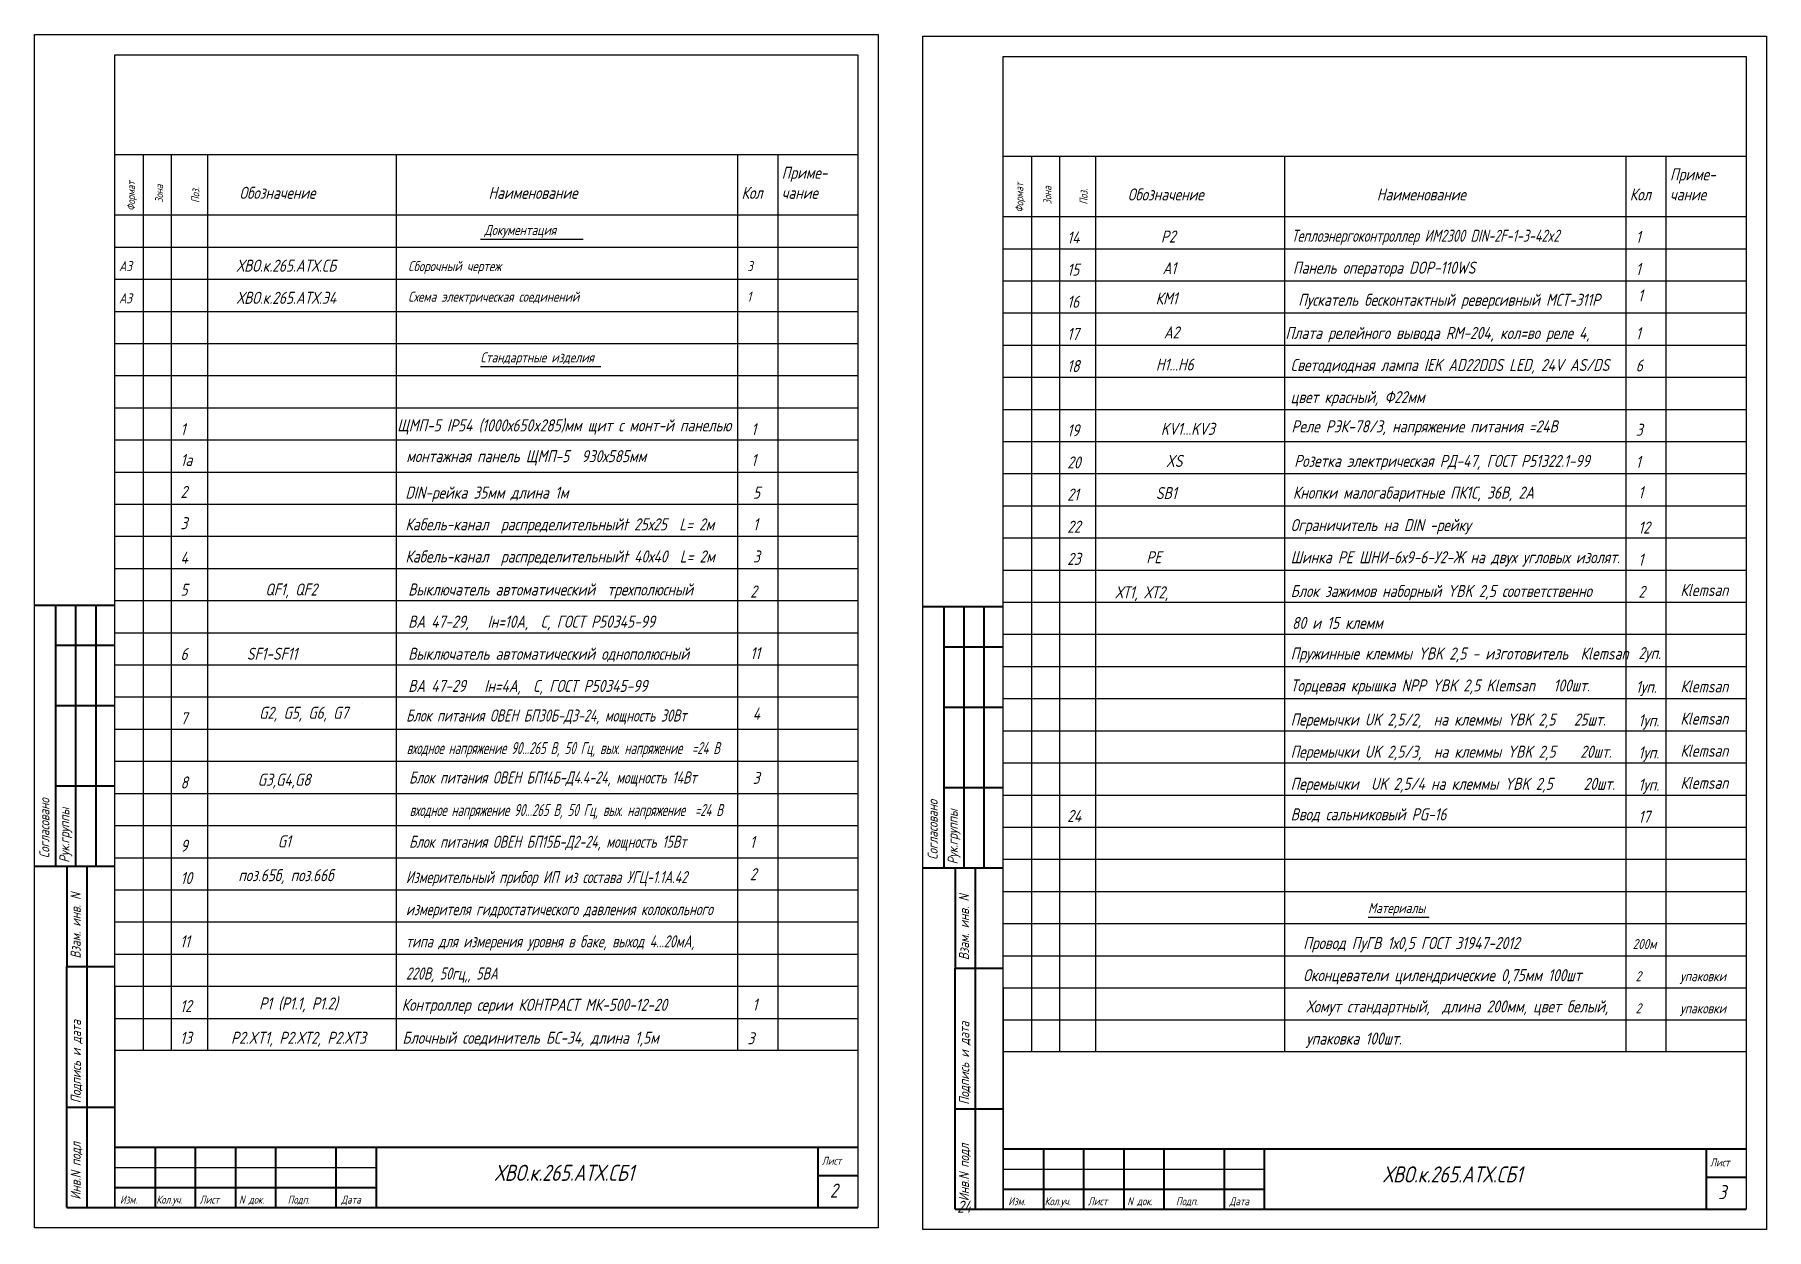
# Model space of a CAD drawing. Header units: millimetres. Extents: x 2155 to 4370, y 1157 to 1761.
# Drawn here: x 3038.9 to 3470.1, y 1160.4 to 1457.9 of the extents above; entities that cross this region are included whole.
import ezdxf

# ---------------------------------------------------------------- set-up
doc = ezdxf.new("R2010")
doc.units = ezdxf.units.MM
doc.linetypes.add('HIDDEN', pattern=[0.375, 0.25, -0.125])
doc.layers.add('MAIN', color=7, linetype='Continuous', lineweight=50)
doc.layers.add('TEXT', color=250, linetype='Continuous')
doc.styles.add('GOST тип А', font='GOST_A.TTF', dxfattribs={"oblique": 15})
doc.styles.get("Standard").update_dxf_attribs({"font": 'GOST_A.TTF', "width": 0.8, "oblique": 15, "height": 3})

msp = doc.modelspace()

# ---------------------------------------------------------------- texts
at = {"style": 'GOST тип А', "oblique": 15}
for s, height, p in [('Приме-', 3, (3224.9084, 1421.9748)), ('Обозначение', 3, (3089.9084, 1416.9748)), ('Наименование', 3, (3151.9084, 1416.9748)), ('Наименование', 3, (3151.9084, 1416.9748)), ('Кол', 3, (3214.9084, 1416.9748)), ('чание', 3, (3224.9084, 1416.9748)), ('Документация', 2.5, (3150.9084, 1407.9748)), ('А3', 2.5, (3059.9084, 1398.9748)), ('Сборочный чертеж', 2.5, (3131.9084, 1398.9748)), ('3', 2.5, (3216.2989, 1398.9748)), ('А3', 2.5, (3059.9084, 1390.9748)), ('Схема электрическая соединений', 2.5, (3131.9084, 1391.3705)), ('1', 2.5, (3216.2989, 1391.3687)), ('Стандартные изделия', 2.5, (3149.9084, 1376.2526))]:
    msp.add_text(s, height=height, dxfattribs=at).set_placement(p)
at = {"oblique": 15}
for s, height, p in [('Приме-', 3, (3446.0717, 1421.5713)), ('Обозначение', 3, (3311.0717, 1416.5713)), ('Наименование', 3, (3373.0717, 1416.5713)), ('Наименование', 3, (3373.0717, 1416.5713)), ('Кол', 3, (3436.0717, 1416.5713)), ('чание', 3, (3446.0717, 1416.5713)), ('Материалы', 2.5, (3370.9061, 1239.1784)), ('200м', 2.5, (3436.7664, 1230.2237)), ('Оконцеватели цилендрические 0,75мм 100шт', 3, (3354.7664, 1222.2237)), ('2', 2.5, (3437.5164, 1222.2237)), ('упаковки', 2.5, (3448.6109, 1222.2237)), ('2', 2.5, (3437.5164, 1214.2237)), ('упаковки', 2.5, (3448.6109, 1214.2237))]:
    msp.add_text(s, height=height, dxfattribs=at).set_placement(p)
at = {"style": 'GOST тип А', "oblique": 15}
for s, p in [('Формат', (3063.9084, 1413.9748)), ('Зона', (3070.9084, 1415.9748)), ('Поз.', (3079.9084, 1415.9748))]:
    msp.add_text(s, height=2, rotation=90, dxfattribs=at).set_placement(p)
at = {"oblique": 15}
for s, p in [('Формат', (3285.0717, 1413.5713)), ('Зона', (3292.0717, 1415.5713)), ('Поз.', (3301.0717, 1415.5713))]:
    msp.add_text(s, height=2, rotation=90, dxfattribs=at).set_placement(p)
at = {"color": 7, "style": 'GOST тип А', "oblique": 15}
for s, p in [('14', (3296.0036, 1405.8548)), ('1', (3437.5554, 1405.9958)), ('15', (3296.0036, 1397.8548)), ('1', (3437.5554, 1397.9958)), ('16', (3296.0036, 1389.8548)), ('1', (3438.0932, 1391.4205)), ('17', (3296.0036, 1381.8548)), ('1', (3437.5554, 1381.9958)), ('18', (3296.0036, 1373.8548)), ('Н1...Н6', (3318.0695, 1374.2372)), ('6', (3437.5554, 1373.9958)), ('1', (3075.232, 1358.137)), ('1', (3217.3283, 1358.137)), ('19', (3296.0036, 1357.8548)), ('3', (3437.5554, 1357.9958)), ('1а', (3075.232, 1350.4653)), ('1', (3217.3283, 1350.4653)), ('20', (3296.0036, 1349.8548)), ('XS', (3320.586, 1350.2372)), ('Розетка электрическая РД-47, ГОСТ Р51322.1-99  ', (3352.515, 1350.2372)), ('1', (3437.5554, 1349.9958)), ('2', (3075.232, 1342.522)), ('DIN-рейка 35мм длина 1м ', (3131.2136, 1342.3458)), ('5', (3217.7541, 1342.3458)), ('SB1', (3318.0695, 1342.2372)), ('1', (3438.1968, 1342.4197)), ('21', (3296.0036, 1341.8548)), ('3', (3075.232, 1334.7359)), ('Кабель-канал  распределительныйt 25х25  L= 2м', (3131.2136, 1334.4503)), ('1', (3217.771, 1334.4503)), ('22', (3296.0036, 1333.8548)), ('12', (3438.1968, 1333.6587)), ('4', (3075.232, 1326.1665)), ('Кабель-канал  распределительныйt 40х40  L= 2м', (3131.2136, 1326.4503)), ('3', (3217.771, 1326.4503)), ('23', (3296.0036, 1325.8548)), ('1', (3438.1968, 1325.6587)), ('5', (3075.232, 1318.1665)), ('Блок зажимов наборный YBK 2,5 соответственно ', (3351.6235, 1317.8553)), ('2', (3438.1968, 1317.6587)), (' Кlemsan', (3447.1235, 1318.1053)), ('80 и 15 клемм', (3351.9597, 1309.9179)), ('6', (3075.232, 1302.1665)), ('Пружинные клеммы YBK 2,5 - изготовитель  Кlemsan', (3351.6235, 1302.2959)), ('2уп.', (3438.1968, 1302.4001)), ('Торцевая крышка NPP YBK 2,5 Klemsan   100шт.', (3351.6235, 1294.3409)), ('1уп.', (3437.5554, 1293.9958)), (' Кlemsan', (3447.1235, 1294.1053)), ('7', (3075.232, 1286.1665)), ('Перемычки UK 2,5/2,  на клеммы YBK 2,5   25шт.', (3351.6235, 1285.8553)), ('1уп.', (3438.1968, 1285.6587)), (' Кlemsan', (3447.1235, 1286.1053)), ('Перемычки UK 2,5/3,  на клеммы YBK 2,5    20шт.', (3351.6235, 1277.8553)), ('1уп.', (3438.1968, 1277.6587)), (' Кlemsan', (3447.1235, 1278.1053)), ('8', (3075.232, 1270.1892)), ('Перемычки  UK 2,5/4 на клеммы YBK 2,5     20шт.', (3351.6235, 1269.8553)), ('1уп.', (3438.1968, 1269.6587)), (' Кlemsan', (3447.1235, 1270.1053)), ('24', (3296.0036, 1261.8548)), ('17', (3438.1968, 1261.6587)), ('9', (3075.232, 1254.4459)), ('10', (3075.232, 1246.3872)), ('поз.65б, поз.66б', (3089.6172, 1247.1107)), ('11', (3075.1261, 1230.6402)), ('12', (3075.1261, 1214.5182)), ('1', (3217.6306, 1214.8883)), ('13', (3075.1261, 1206.6402)), ('3', (3216.3921, 1206.5212)), ('24', (3268.6047, 1164.5912))]:
    msp.add_text(s, height=3, dxfattribs=at).set_placement(p)
at = {"color": 7, "linetype": 'Continuous', "oblique": 15}
for s, p in [('Р2', (3319.3279, 1406.0948)), ('KV1...KV3', (3319.3279, 1358.2162)), ('Реле РЭК-78/3, напряжение питания =24В', (3351.8336, 1358.8443))]:
    msp.add_text(s, height=3, dxfattribs=at).set_placement(p)
at = {"color": 7, "linetype": 'Continuous', "oblique": 15, "width": 0.9}
msp.add_text('Теплоэнергоконтроллер ИМ2300 DIN-2F-1-3-42x2', height=3, dxfattribs=at).set_placement((3351.8336, 1406.2889))
at = {"color": 7, "oblique": 15}
for s, height, p in [('А1', 3, (3319.7223, 1398.2258)), ('КМ1', 3, (3317.999, 1390.6796)), ('Пускатель бесконтактный реверсивный МСТ-311Р', 3, (3353.5158, 1390.3417)), ('А2', 3, (3320.0392, 1382.2258)), ('Плата релейного вывода RM-204, кол=во реле 4,  ', 3, (3350.3262, 1382.0913)), ('Светодиодная лампа IEK AD22DDS LED, 24V AS/DS', 3, (3351.6342, 1374.1194)), ('цвет красный, Ф22мм', 3, (3351.6342, 1366.1194)), ('ЩМП-5 IP54 (1000х650x285)мм щит с монт-й панелью', 3, (3129.1908, 1359.0907)), ('монтажная панель ЩМП-5  930х585мм', 3, (3131.4408, 1351.419)), ('Ограничитель на DIN -рейку', 3, (3351.6342, 1334.2606)), ('РЕ', 3, (3315.6703, 1326.2606)), ('Шинка РЕ ШНИ-6х9-6-У2-Ж на двух угловых изолят.', 3, (3351.6342, 1326.2606)), ('ХТ1, ХТ2,', 3, (3307.9586, 1317.5318)), ('Ввод сальниковый PG-16', 3, (3351.6342, 1262.2606)), ('Провод ПуГВ 1х0,5 ГОСТ 31947-2012', 3, (3354.7664, 1230.2237)), ('Р1 (Р1.1, Р1.2)', 3, (3094.7911, 1215.1847)), ('Контроллер серии КОНТРАСТ МК-500-12-20', 3, (3130.3079, 1214.8469)), ('Р2.XT1, Р2.ХТ2, Р2.ХТ3', 3, (3087.7995, 1206.6375)), ('Блочный соединитель БС-34, длина 1,5м', 3, (3130.4708, 1206.6524)), ('Лист', 2, (3234.9084, 1176.512)), ('Лист', 2, (3456.0717, 1176.1086)), ('Изм.', 2, (3060.1621, 1166.8528)), ('Кол.уч.', 2, (3069.2152, 1166.8528)), ('Лист', 2, (3079.9871, 1166.8528)), ('N док.', 2, (3089.7838, 1166.8528)), ('Подп.', 2, (3101.9084, 1166.8528)), ('Дата', 2, (3115.2431, 1166.8528)), ('2', 3.5, (3236.9084, 1168.3581)), ('N док.', 2, (3310.9471, 1166.4493)), ('Подп.', 2, (3323.0717, 1166.4493)), ('3', 3.5, (3458.0717, 1167.9547)), ('Изм.', 2, (3281.3255, 1166.4493)), ('Кол.уч.', 2, (3290.3785, 1166.4493)), ('Лист', 2, (3301.1504, 1166.4493)), ('Дата', 2, (3336.4065, 1166.4493))]:
    msp.add_text(s, height=height, dxfattribs=at).set_placement(p)
at = {"color": 7, "style": 'GOST тип А', "oblique": 15, "width": 0.9}
for s, p in [('Измерительный прибор ИП из состава УГЦ-1.1А.42 ', (3131.3516, 1246.6407)), ('измерителя гидростатического давления колокольного  ', (3131.3516, 1238.6407)), ('типа для измерения уровня в баке, выход 4...20мА,', (3131.3516, 1230.6407)), ('220В, 50гц,, 5ВА', (3131.3516, 1222.6407))]:
    msp.add_text(s, height=3, dxfattribs=at).set_placement(p)
at = {"color": 7, "linetype": 'HIDDEN', "oblique": 15}
for s, p in [(' Хомут стандартный,  длина 200мм, цвет белый,', (3353.9467, 1214.4463)), (' упаковка 100шт.', (3353.9467, 1206.4463))]:
    msp.add_text(s, height=3, dxfattribs=at).set_placement(p)
at = {"layer": 'MAIN', "color": 7, "linetype": 'Continuous', "lineweight": -3, "style": 'GOST тип А', "oblique": 15}
for s, p in [('Панель оператора DOP-110WS', (3352.1967, 1398.3429)), ('Кнопки малогабаритные ПК1С, 36В, 2А', (3352.1967, 1342.3429)), ('QF1, QF2', (3096.3226, 1318.2309)), ('Выключатель автоматический  трехполюсный', (3131.9128, 1318.2309)), ('2', (3217.0723, 1317.7309)), ('ВА 47-29,   Iн=10А,  С, ГОСТ Р50345-99', (3131.9128, 1310.2309)), ('SF1-SF11', (3091.7372, 1302.2309)), ('Выключатель автоматический однополюсный ', (3131.9128, 1302.2309)), ('11', (3217.0936, 1302.3775)), ('ВА 47-29   Iн=4А,  С, ГОСТ Р50345-99', (3131.9128, 1294.2309)), ('4', (3217.703, 1287.3285)), ('3', (3217.703, 1271.3285)), ('1', (3216.985, 1255.3703)), ('2', (3216.985, 1247.3703))]:
    msp.add_text(s, height=3, dxfattribs=at).set_placement(p)
at = {"layer": 'MAIN', "color": 7, "linetype": 'Continuous', "lineweight": -3, "oblique": 15}
for s, p in [(' G2, G5, G6, G7 ', (3093.2636, 1287.5395)), ('G3,G4,G8', (3094.4355, 1270.891)), (' G1 ', (3097.8825, 1255.5395))]:
    msp.add_text(s, height=3, dxfattribs=at).set_placement(p)
for s, width, p in [('Блок питания ОВЕН БП30Б-Д3-24, мощность 30Вт', 0.9, (3131.4052, 1286.8589)), ('входное напряжение 90...265 В, 50 Гц, вых. напряжение  =24 В', 0.8, (3131.5302, 1278.7556)), ('Блок питания ОВЕН БП14Б-Д4.4-24, мощность 14Вт', 0.9, (3132.14, 1271.4347)), ('входное напряжение 90...265 В, 50 Гц, вых. напряжение  =24 В', 0.8, (3132.265, 1263.3313)), ('Блок питания ОВЕН БП15Б-Д2-24, мощность 15Вт', 0.9, (3132.14, 1255.4347))]:
    msp.add_text(s, height=3, dxfattribs=dict(at, width=width)).set_placement(p)
at = {"layer": 'MAIN', "color": 7, "linetype": 'Continuous', "lineweight": -3, "style": 'GOST тип А', "oblique": 15}
for s, p in [('Согласовано', (3042.5834, 1252.8647)), ('Рук.группы', (3047.5834, 1251.6991)), ('Взам. инв. N', (3050.3848, 1227.8528))]:
    msp.add_text(s, height=2.5, rotation=90, dxfattribs=at).set_placement(p)
at = {"layer": 'MAIN', "color": 7, "linetype": 'Continuous', "lineweight": -3, "oblique": 15}
for s, p in [('Согласовано', (3263.7468, 1252.4613)), ('Рук.группы', (3268.7468, 1251.2956)), ('Взам. инв. N', (3271.5482, 1227.4493)), ('Подпись и дата', (3050.4319, 1191.8528)), ('Подпись и дата', (3271.5952, 1191.4493)), ('Инв.N подл', (3050.3848, 1167.8528)), ('Инв.N подл', (3271.5482, 1167.4493))]:
    msp.add_text(s, height=2.5, rotation=90, dxfattribs=at).set_placement(p)
at = {"layer": 'TEXT', "color": 7, "linetype": 'Continuous', "lineweight": -3, "oblique": 15}
for s, height, p in [('ХВО.к.265.АТХ.СБ', 3, (3089.1884, 1398.8393)), ('ХВО.к.265.АТХ.Э4', 3, (3089.1884, 1390.8393)), ('ХВО.к.265.АТХ.СБ1', 4, (3153.4398, 1172.5241)), ('ХВО.к.265.АТХ.СБ1', 4, (3374.6032, 1172.1206))]:
    msp.add_text(s, height=height, dxfattribs=at).set_placement(p)

# ---------------------------------------------------------------- linework, layer by layer
for p, q in [((3038.9084, 1457.8528), (3248.9084, 1457.8528)), ((3038.9084, 1160.8528), (3038.9084, 1457.8528)), ((3248.9084, 1457.8528), (3248.9084, 1160.8528)), ((3260.0717, 1457.4493), (3470.0717, 1457.4493)), ((3260.0717, 1160.4493), (3260.0717, 1457.4493)), ((3470.0717, 1457.4493), (3470.0717, 1160.4493)), ((3149.9084, 1406.9748), (3175.5215, 1406.9748)), ((3058.9084, 1404.9748), (3243.9084, 1404.9748)), ((3058.9084, 1404.9748), (3243.9084, 1404.9748)), ((3280.0717, 1404.5713), (3465.0717, 1404.5713)), ((3280.0717, 1404.5713), (3465.0717, 1404.5713)), ((3058.9084, 1396.9748), (3243.9084, 1396.9748)), ((3058.9084, 1396.9748), (3243.9084, 1396.9748)), ((3280.0717, 1396.5713), (3465.0717, 1396.5713)), ((3280.0717, 1396.5713), (3465.0717, 1396.5713)), ((3058.9084, 1388.9748), (3243.9084, 1388.9748)), ((3058.9084, 1388.9748), (3243.9084, 1388.9748)), ((3280.0717, 1388.5713), (3465.0717, 1388.5713)), ((3280.0717, 1388.5713), (3465.0717, 1388.5713)), ((3058.9084, 1380.9748), (3243.9084, 1380.9748)), ((3280.0717, 1380.5713), (3465.0717, 1380.5713)), ((3058.9084, 1372.9748), (3243.9084, 1372.9748)), ((3149.9084, 1375.2526), (3179.9173, 1375.2526)), ((3280.0717, 1372.5713), (3465.0717, 1372.5713)), ((3058.9084, 1364.9748), (3243.9084, 1364.9748)), ((3280.0717, 1364.5713), (3465.0717, 1364.5713)), ((3058.9084, 1356.9748), (3243.9084, 1356.9748)), ((3280.0717, 1356.5713), (3465.0717, 1356.5713)), ((3058.9084, 1348.9748), (3243.9084, 1348.9748)), ((3280.0717, 1348.5713), (3465.0717, 1348.5713)), ((3058.9084, 1340.9748), (3243.9084, 1340.9748)), ((3280.0717, 1340.5713), (3465.0717, 1340.5713)), ((3058.9084, 1332.9748), (3243.9084, 1332.9748)), ((3280.0717, 1332.5713), (3465.0717, 1332.5713)), ((3058.9084, 1324.9748), (3243.9084, 1324.9748)), ((3280.0717, 1324.5713), (3465.0717, 1324.5713)), ((3058.9084, 1316.9748), (3243.9084, 1316.9748)), ((3280.0717, 1316.5713), (3465.0717, 1316.5713)), ((3058.9084, 1308.9748), (3243.9084, 1308.9748)), ((3280.0717, 1308.5713), (3465.0717, 1308.5713)), ((3058.9084, 1300.9748), (3243.9084, 1300.9748)), ((3280.0717, 1300.5713), (3465.0717, 1300.5713)), ((3058.9084, 1292.9748), (3243.9084, 1292.9748)), ((3280.0717, 1292.5713), (3465.0717, 1292.5713)), ((3058.9084, 1284.9748), (3243.9084, 1284.9748)), ((3280.0717, 1284.5713), (3465.0717, 1284.5713)), ((3058.9084, 1276.9748), (3243.9084, 1276.9748)), ((3280.0717, 1276.5713), (3465.0717, 1276.5713)), ((3058.9084, 1268.9748), (3243.9084, 1268.9748)), ((3280.0717, 1268.5713), (3465.0717, 1268.5713)), ((3058.9084, 1260.9748), (3243.9084, 1260.9748)), ((3280.0717, 1260.5713), (3465.0717, 1260.5713)), ((3058.9084, 1252.9748), (3243.9084, 1252.9748)), ((3280.0717, 1252.5713), (3465.0717, 1252.5713)), ((3058.9084, 1244.9748), (3243.9084, 1244.9748)), ((3280.0717, 1244.5713), (3465.0717, 1244.5713)), ((3370.9061, 1238.1784), (3386.0858, 1238.1784)), ((3058.9084, 1236.9748), (3243.9084, 1236.9748)), ((3280.0717, 1236.5713), (3465.0717, 1236.5713)), ((3058.9084, 1228.9748), (3243.9084, 1228.9748)), ((3280.0717, 1228.5713), (3465.0717, 1228.5713)), ((3058.9084, 1220.9748), (3243.9084, 1220.9748)), ((3280.0717, 1220.5713), (3465.0717, 1220.5713)), ((3058.9084, 1212.9748), (3243.9084, 1212.9748)), ((3280.0717, 1212.5713), (3465.0717, 1212.5713)), ((3058.9084, 1205.0968), (3243.9084, 1205.0968)), ((3280.0717, 1204.6933), (3465.0717, 1204.6933)), ((3248.9084, 1160.8528), (3038.9084, 1160.8528)), ((3470.0717, 1160.4493), (3260.0717, 1160.4493))]:
    msp.add_line(p, q)
at = {"lineweight": 30}
for p, q in [((3058.9084, 1452.8528), (3243.9084, 1452.8528)), ((3058.9084, 1165.8528), (3058.9084, 1452.8528)), ((3243.9084, 1452.8528), (3243.9084, 1165.8528)), ((3280.0717, 1452.4493), (3465.0717, 1452.4493)), ((3280.0717, 1165.4493), (3280.0717, 1452.4493)), ((3465.0717, 1452.4493), (3465.0717, 1165.4493)), ((3058.9084, 1427.9748), (3243.9084, 1427.9748)), ((3065.9084, 1427.9748), (3065.9084, 1205.0968)), ((3072.9084, 1427.9748), (3072.9084, 1205.0968)), ((3081.9084, 1427.9748), (3081.9084, 1205.0968)), ((3128.9084, 1427.9748), (3128.9084, 1205.0968)), ((3213.9084, 1427.9748), (3213.9084, 1205.0968)), ((3223.9084, 1427.9748), (3223.9084, 1205.0968)), ((3280.0717, 1427.5713), (3465.0717, 1427.5713)), ((3287.0717, 1427.5713), (3287.0717, 1204.6933)), ((3294.0717, 1427.5713), (3294.0717, 1204.6933)), ((3303.0717, 1427.5713), (3303.0717, 1204.6933)), ((3350.0717, 1427.5713), (3350.0717, 1204.6933)), ((3435.0717, 1427.5713), (3435.0717, 1204.6933)), ((3445.0717, 1427.5713), (3445.0717, 1204.6933)), ((3058.9084, 1412.9748), (3243.9084, 1412.9748)), ((3280.0717, 1412.5713), (3465.0717, 1412.5713)), ((3058.9084, 1220.8528), (3058.9084, 1165.8528)), ((3280.0717, 1220.4493), (3280.0717, 1165.4493))]:
    msp.add_line(p, q, dxfattribs=at)
at = {"color": 7, "lineweight": 40}
for p, q in [((3243.9084, 1180.8528), (3058.9084, 1180.8528)), ((3068.9084, 1180.8528), (3068.9084, 1165.8528)), ((3078.9084, 1180.8528), (3078.9084, 1165.8528)), ((3088.9084, 1180.8528), (3088.9084, 1165.8528)), ((3098.9084, 1180.8528), (3098.9084, 1165.8528)), ((3113.9084, 1180.8528), (3113.9084, 1165.8528)), ((3123.9084, 1180.8528), (3123.9084, 1165.8528)), ((3233.9084, 1180.8528), (3233.9084, 1165.8528)), ((3465.0717, 1180.4493), (3280.0717, 1180.4493)), ((3290.0717, 1180.4493), (3290.0717, 1165.4493)), ((3300.0717, 1180.4493), (3300.0717, 1165.4493)), ((3310.0717, 1180.4493), (3310.0717, 1165.4493)), ((3320.0717, 1180.4493), (3320.0717, 1165.4493)), ((3335.0717, 1180.4493), (3335.0717, 1165.4493)), ((3345.0717, 1180.4493), (3345.0717, 1165.4493)), ((3455.0717, 1180.4493), (3455.0717, 1165.4493)), ((3233.9084, 1173.8528), (3243.9084, 1173.8528)), ((3455.0717, 1173.4493), (3465.0717, 1173.4493)), ((3058.9084, 1170.8528), (3123.9084, 1170.8528)), ((3280.0717, 1170.4493), (3345.0717, 1170.4493)), ((3058.9084, 1165.8528), (3243.9084, 1165.8528)), ((3280.0717, 1165.4493), (3465.0717, 1165.4493))]:
    msp.add_line(p, q, dxfattribs=at)
at = {"color": 7}
for p, q in [((3058.9084, 1180.8528), (3058.9084, 1165.8528)), ((3280.0717, 1180.4493), (3280.0717, 1165.4493)), ((3058.9084, 1175.8528), (3123.9084, 1175.8528)), ((3280.0717, 1175.4493), (3345.0717, 1175.4493))]:
    msp.add_line(p, q, dxfattribs=at)
at = {"lineweight": 40}
for p, q in [((3046.9084, 1165.8528), (3243.9084, 1165.8528)), ((3268.0717, 1165.4493), (3465.0717, 1165.4493))]:
    msp.add_line(p, q, dxfattribs=at)
at = {"layer": 'MAIN', "color": 7, "linetype": 'Continuous', "lineweight": 40}
for p, q in [((3038.9084, 1315.8647), (3058.9084, 1315.8647)), ((3044.1069, 1315.8647), (3044.1069, 1250.8647)), ((3049.1069, 1315.8647), (3049.1069, 1250.8647)), ((3054.1069, 1315.8647), (3054.1069, 1250.8647)), ((3260.0717, 1315.4613), (3280.0717, 1315.4613)), ((3265.2703, 1315.4613), (3265.2703, 1250.4613)), ((3270.2703, 1315.4613), (3270.2703, 1250.4613)), ((3275.2703, 1315.4613), (3275.2703, 1250.4613)), ((3044.1069, 1305.8647), (3058.9084, 1305.8647)), ((3265.2703, 1305.4613), (3280.0717, 1305.4613)), ((3044.1069, 1290.8647), (3058.9084, 1290.8647)), ((3265.2703, 1290.4613), (3280.0717, 1290.4613)), ((3044.1069, 1270.8647), (3058.9084, 1270.8647)), ((3265.2703, 1270.4613), (3280.0717, 1270.4613)), ((3038.9084, 1250.8647), (3058.9084, 1250.8647)), ((3046.9084, 1250.8528), (3046.9084, 1225.8528)), ((3051.9084, 1250.8528), (3051.9084, 1165.8528)), ((3260.0717, 1250.4613), (3280.0717, 1250.4613)), ((3268.0717, 1250.4493), (3268.0717, 1225.4493)), ((3273.0717, 1250.4493), (3273.0717, 1165.4493)), ((3046.9084, 1165.8528), (3046.9084, 1225.8528)), ((3046.9084, 1225.8528), (3058.9084, 1225.8528)), ((3268.0717, 1165.4493), (3268.0717, 1225.4493)), ((3268.0717, 1225.4493), (3280.0717, 1225.4493)), ((3046.9084, 1190.8528), (3058.9084, 1190.8528)), ((3268.0717, 1190.4493), (3280.0717, 1190.4493))]:
    msp.add_line(p, q, dxfattribs=at)
at = {"layer": 'MAIN', "color": 7, "linetype": 'Continuous', "lineweight": -3}
msp.add_line((3120.6214, 1291.4014), (3120.6214, 1291.4014), dxfattribs=at)

msp.set_redraw_order([(e.dxf.handle, doc.entitydb.next_handle()) for e in msp.query("TEXT MTEXT ATTDEF DIMENSION ARC_DIMENSION")])  # texts and dimensions are drawn at this point

doc.saveas('drawing.dxf')
